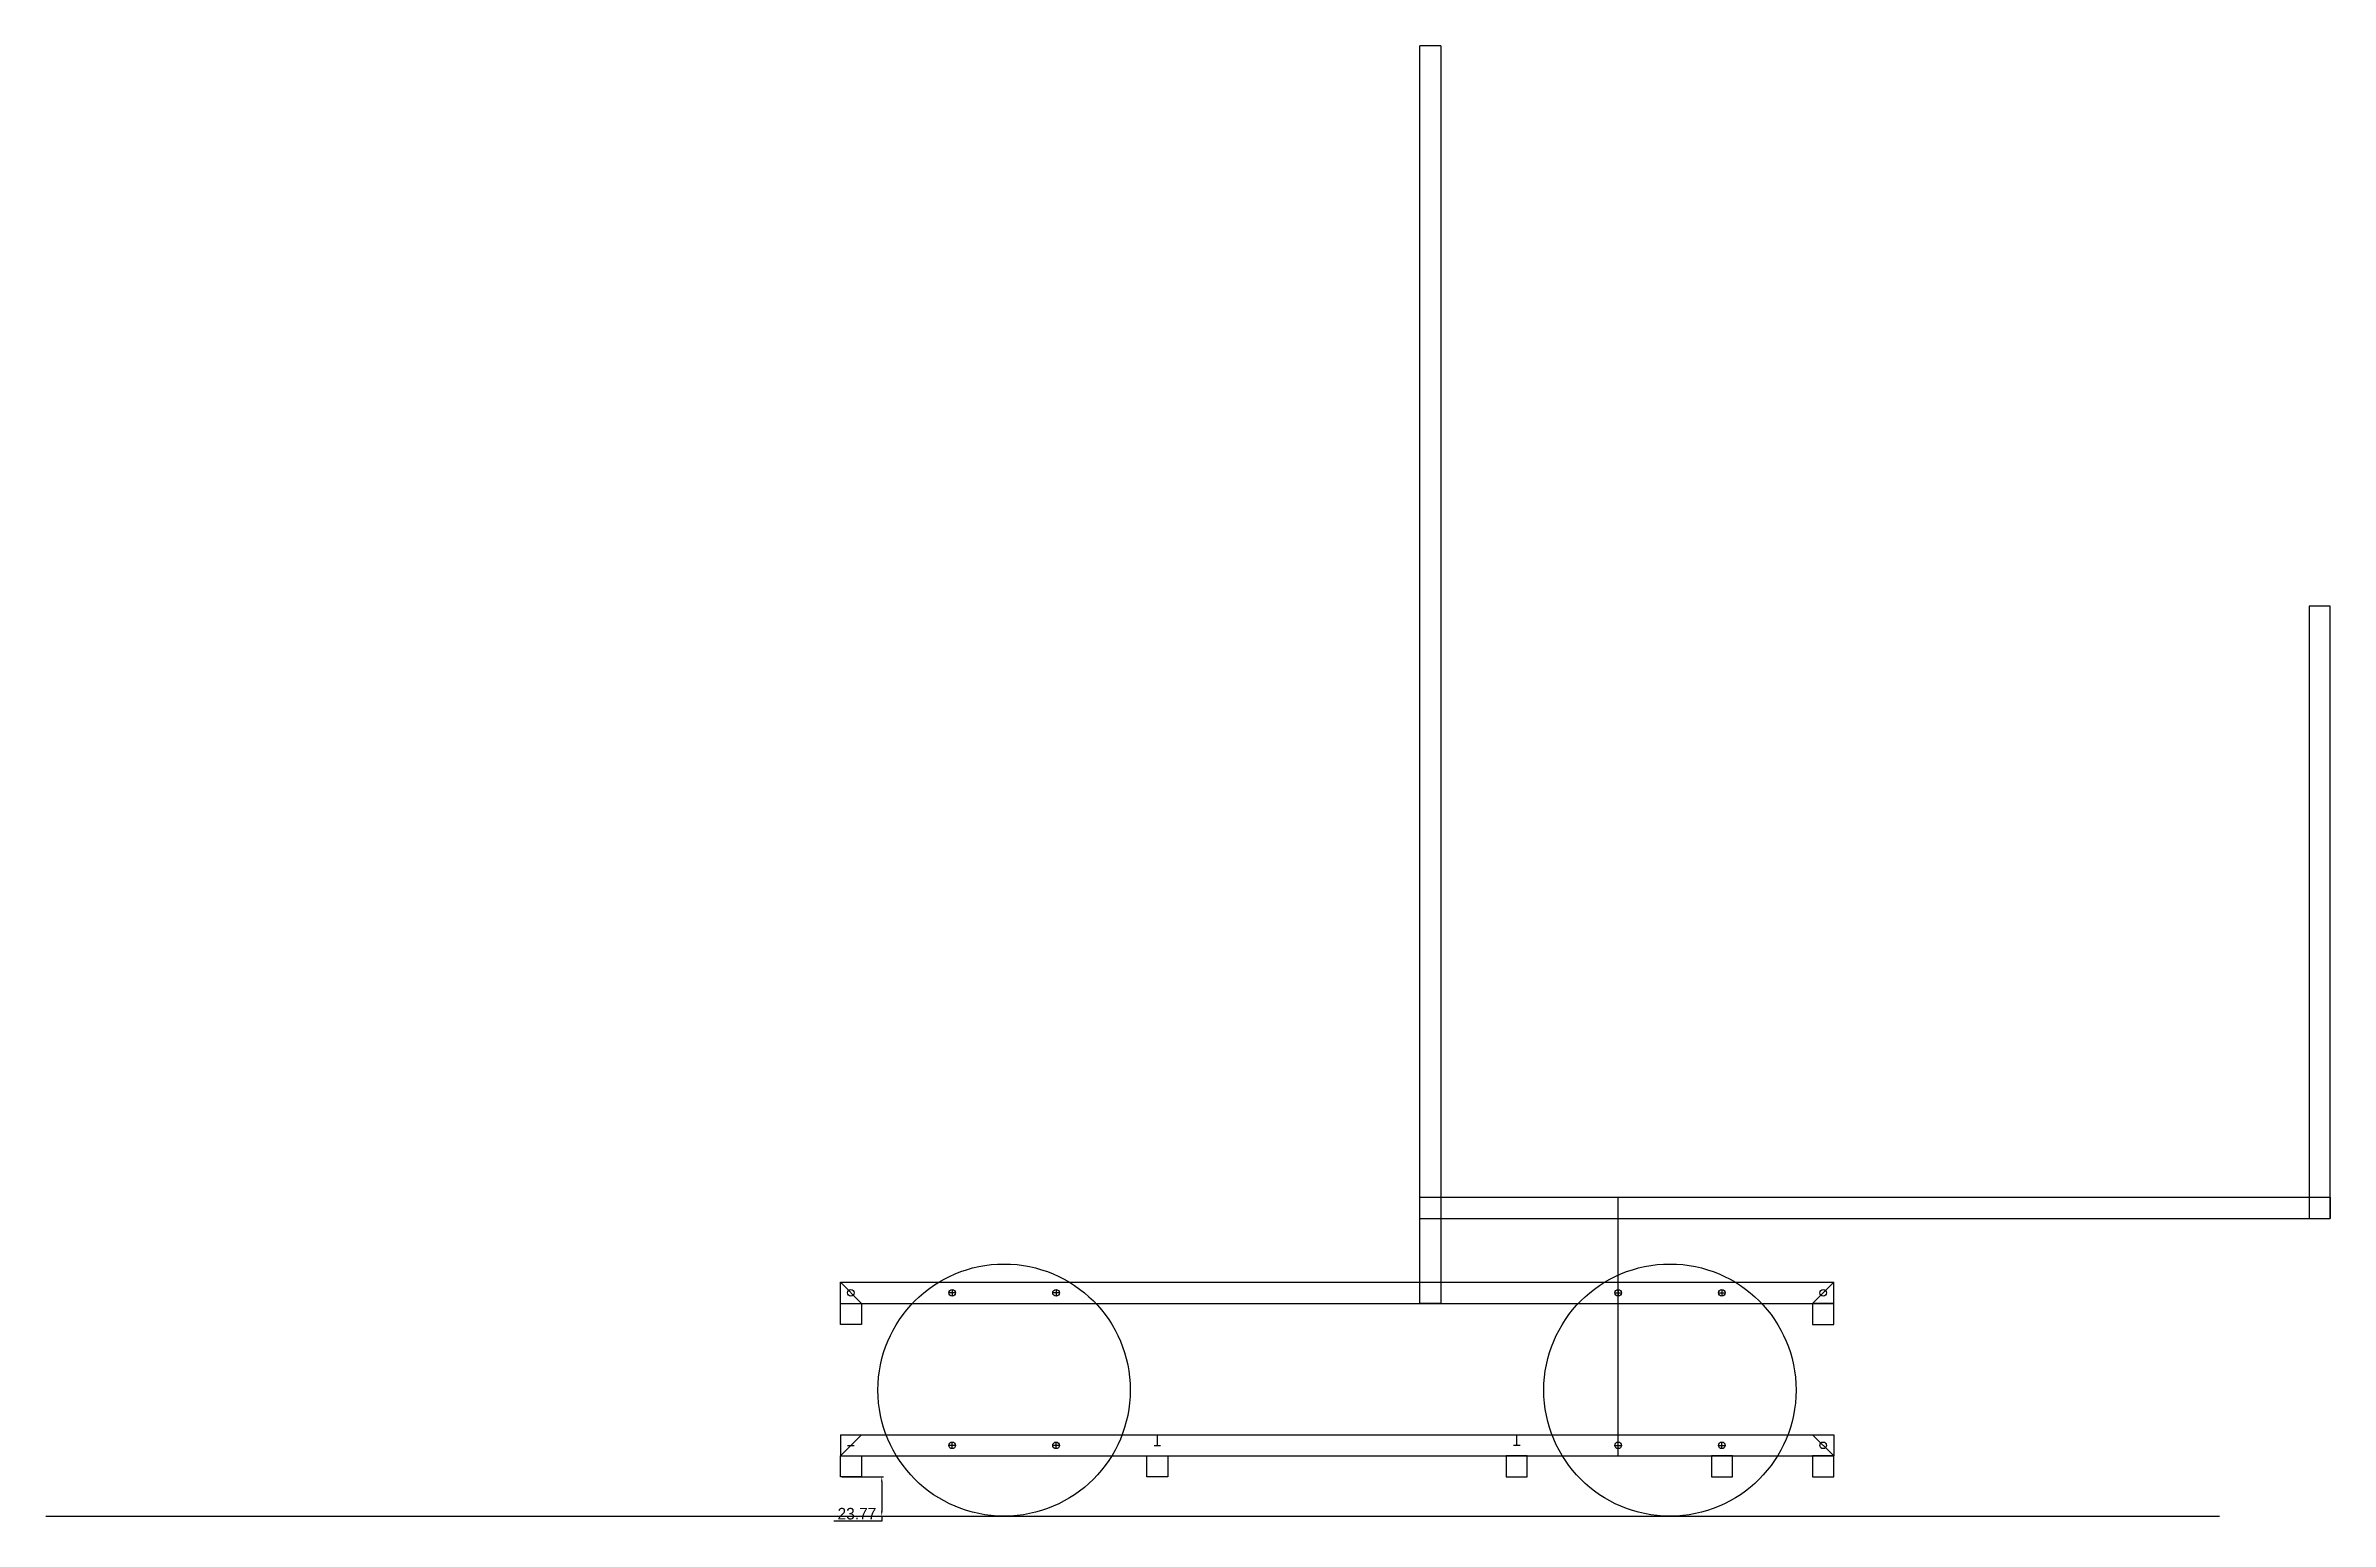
# Model space of a CAD drawing. Header units: millimetres. Extents: x -15418 to 43885, y -27590 to 23052.
# Drawn here: x 28826 to 30206, y -17628 to -16736 of the extents above; entities that cross this region are included whole.
import ezdxf

# ---------------------------------------------------------------- set-up
doc = ezdxf.new("R2010")
doc.units = ezdxf.units.MM
doc.header["$LTSCALE"] = 0.5
doc.layers.get('Defpoints').update_dxf_attribs({"color": 4})
for name, color, linetype in [('Layer1', 1, 'Continuous'), ('Layer2', 2, 'Continuous'), ('Layer3', 9, 'Continuous'), ('Layer4', 6, 'Continuous')]:
    doc.layers.add(name, color=color, linetype=linetype)
doc.dimstyles.new('ISO-25', dxfattribs={"dimtxt": 7, "dimasz": 3, "dimexe": 1, "dimexo": 1, "dimgap": 1, "dimtad": 1, "dimtoh": 1, "dimdec": 3, "dimdsep": 46, "dimtxsty": 'Standard', "dimcen": 2.5, "dimadec": 0, "dimazin": 0, "dimtfac": 1, "dimtdec": 3, "dimtmove": 0, "dimatfit": 3, "dimfxl": 1, "dimarcsym": 1})

msp = doc.modelspace()

# ---------------------------------------------------------------- blocks, each defined once
blk = doc.blocks.new('*D340')
at = {"layer": 'Defpoints', "color": 0, "transparency": 16777216}
for p in [(29306.1, -17600.7), (29306.1, -17624.5), (29331.1, -17624.5)]:
    blk.add_point(p, dxfattribs=at)
at = {"layer": 'Layer1', "color": 0, "lineweight": -2, "transparency": 16777216}
for p, q in [((29307.1, -17600.7), (29332.1, -17600.7)), ((29331.1, -17603.7), (29331.1, -17621.5)), ((29331.1, -17627.5), (29302.1, -17627.5)), ((29307.1, -17624.5), (29332.1, -17624.5)), ((29331.1, -17624.5), (29331.1, -17627.5))]:
    blk.add_line(p, q, dxfattribs=at)
at = {"layer": 'Layer1', "color": 0, "transparency": 16777216}
for points in [[(29330.6, -17603.7), (29331.6, -17603.7), (29331.1, -17600.7)], [(29330.6, -17621.5), (29331.6, -17621.5), (29331.1, -17624.5)]]:
    blk.add_solid(points, dxfattribs=at)
at = {"layer": 'Layer1', "color": 0, "transparency": 16777216, "insert": (29316.1, -17623), "char_height": 7, "attachment_point": 5}
blk.add_mtext('23.77', dxfattribs=at)

# ---------------------------------------------------------------- dimensions: what is measured, and where the dimension line sits
at = {"layer": 'Layer1', "transparency": 33554661}
dim = msp.add_linear_dim(base=(29331.0713, -17624.4749), p1=(29306.1341, -17600.7049), p2=(29306.1341, -17624.4749), angle=90, dimstyle='ISO-25', dxfattribs=at)
dim.commit()
dim.dimension.update_dxf_attribs({"geometry": '*D340', "text_midpoint": (29316.0713, -17622.9749)})

# ---------------------------------------------------------------- linework, layer by layer
at = {"layer": 'Layer1', "transparency": 33554661}
for p, q in [((29656.1341, -17495.8449), (29656.1341, -16735.8449)), ((29668.8341, -16735.8449), (29656.1341, -16735.8449)), ((29668.8341, -16735.8449), (29668.8341, -17495.8449)), ((30206.1341, -17074.4749), (30193.4341, -17074.4749)), ((30193.4341, -17074.4749), (30193.4341, -17444.4749)), ((30206.1341, -17444.4749), (30206.1341, -17074.4749)), ((29656.1341, -17431.7749), (30206.1341, -17431.7749)), ((29775.8841, -17588.0049), (29775.8841, -17431.7749)), ((30206.1341, -17431.7749), (30206.1341, -17444.4749)), ((29656.1341, -17444.4749), (30206.1341, -17444.4749)), ((30193.4341, -17444.4749), (30206.1341, -17444.4749)), ((29668.8341, -17495.8449), (29656.1341, -17495.8449))]:
    msp.add_line(p, q, dxfattribs=at)
at = {"layer": 'Layer2', "transparency": 33554661}
for p, q in [((29306.1341, -17483.1449), (29906.1341, -17483.1449)), ((29306.1341, -17495.8449), (29306.1341, -17483.1449)), ((29906.1341, -17495.8449), (29906.1341, -17483.1449)), ((29306.1341, -17495.8449), (29906.1341, -17495.8449)), ((29306.1341, -17495.8449), (29318.8341, -17495.8449)), ((29306.1341, -17508.5449), (29306.1341, -17495.8449)), ((29306.1341, -17495.8449), (29318.8341, -17495.8449)), ((29306.1341, -17508.5449), (29306.1341, -17495.8449)), ((29306.1341, -17495.8449), (29318.8341, -17495.8449)), ((29318.8341, -17495.8449), (29318.8341, -17508.5449)), ((29318.8341, -17495.8449), (29318.8341, -17508.5449)), ((29375.6841, -17489.4949), (29371.6841, -17489.4949)), ((29373.6841, -17487.4949), (29373.6841, -17491.4949)), ((29438.3841, -17489.4949), (29434.3841, -17489.4949)), ((29436.3841, -17487.4949), (29436.3841, -17491.4949)), ((29773.8841, -17489.4949), (29777.8841, -17489.4949)), ((29775.8841, -17487.4949), (29775.8841, -17491.4949)), ((29836.5841, -17489.4949), (29840.5841, -17489.4949)), ((29838.5841, -17487.4949), (29838.5841, -17491.4949)), ((29906.1341, -17495.8449), (29893.4341, -17495.8449)), ((29893.4341, -17495.8449), (29893.4341, -17508.5449)), ((29906.1341, -17495.8449), (29893.4341, -17495.8449)), ((29893.4341, -17495.8449), (29893.4341, -17508.5449)), ((29906.1341, -17508.5449), (29906.1341, -17495.8449)), ((29906.1341, -17508.5449), (29906.1341, -17495.8449)), ((29318.8341, -17508.5449), (29306.1341, -17508.5449)), ((29318.8341, -17508.5449), (29306.1341, -17508.5449)), ((29893.4341, -17508.5449), (29906.1341, -17508.5449)), ((29893.4341, -17508.5449), (29906.1341, -17508.5449)), ((29306.1341, -17575.3049), (29906.1341, -17575.3049)), ((29306.1341, -17575.3049), (29306.1341, -17588.0049)), ((29375.6841, -17581.6549), (29371.6841, -17581.6549)), ((29373.6841, -17583.6549), (29373.6841, -17579.6549)), ((29438.3841, -17581.6549), (29434.3841, -17581.6549)), ((29436.3841, -17583.6549), (29436.3841, -17579.6549)), ((29497.5841, -17581.6549), (29497.5841, -17575.3049)), ((29714.6841, -17581.6549), (29714.6841, -17575.3049)), ((29773.8841, -17581.6549), (29777.8841, -17581.6549)), ((29775.8841, -17583.6549), (29775.8841, -17579.6549)), ((29836.5841, -17581.6549), (29840.5841, -17581.6549)), ((29838.5841, -17583.6549), (29838.5841, -17579.6549)), ((29906.1341, -17575.3049), (29906.1341, -17588.0049)), ((29306.1341, -17588.0049), (29318.8341, -17588.0049)), ((29306.1341, -17588.0049), (29906.1341, -17588.0049)), ((29306.1341, -17600.7049), (29306.1341, -17588.0049)), ((29306.1341, -17588.0049), (29318.8341, -17588.0049)), ((29306.1341, -17600.7049), (29306.1341, -17588.0049)), ((29306.1341, -17588.0049), (29318.8341, -17588.0049)), ((29318.8341, -17588.0049), (29318.8341, -17600.7049)), ((29318.8341, -17588.0049), (29318.8341, -17600.7049)), ((29491.2341, -17600.7049), (29491.2341, -17588.0049)), ((29491.2341, -17588.0049), (29503.9341, -17588.0049)), ((29491.2341, -17600.7049), (29491.2341, -17588.0049)), ((29491.2341, -17588.0049), (29503.9341, -17588.0049)), ((29503.9341, -17588.0049), (29503.9341, -17600.7049)), ((29503.9341, -17588.0049), (29503.9341, -17600.7049)), ((29721.0341, -17588.0049), (29708.3341, -17588.0049)), ((29708.3341, -17588.0049), (29708.3341, -17600.7049)), ((29721.0341, -17588.0049), (29708.3341, -17588.0049)), ((29708.3341, -17588.0049), (29708.3341, -17600.7049)), ((29721.0341, -17600.7049), (29721.0341, -17588.0049)), ((29721.0341, -17600.7049), (29721.0341, -17588.0049)), ((29844.9341, -17588.0049), (29832.2341, -17588.0049)), ((29832.2341, -17588.0049), (29832.2341, -17600.7049)), ((29844.9341, -17588.0049), (29832.2341, -17588.0049)), ((29832.2341, -17588.0049), (29832.2341, -17600.7049)), ((29844.9341, -17600.7049), (29844.9341, -17588.0049)), ((29844.9341, -17600.7049), (29844.9341, -17588.0049)), ((29906.1341, -17588.0049), (29893.4341, -17588.0049)), ((29893.4341, -17588.0049), (29893.4341, -17600.7049)), ((29906.1341, -17588.0049), (29893.4341, -17588.0049)), ((29893.4341, -17588.0049), (29893.4341, -17600.7049)), ((29906.1341, -17600.7049), (29906.1341, -17588.0049)), ((29906.1341, -17600.7049), (29906.1341, -17588.0049)), ((29318.8341, -17600.7049), (29306.1341, -17600.7049)), ((29318.8341, -17600.7049), (29306.1341, -17600.7049)), ((29503.9341, -17600.7049), (29491.2341, -17600.7049)), ((29503.9341, -17600.7049), (29491.2341, -17600.7049)), ((29708.3341, -17600.7049), (29721.0341, -17600.7049)), ((29708.3341, -17600.7049), (29721.0341, -17600.7049)), ((29832.2341, -17600.7049), (29844.9341, -17600.7049)), ((29832.2341, -17600.7049), (29844.9341, -17600.7049)), ((29893.4341, -17600.7049), (29906.1341, -17600.7049)), ((29893.4341, -17600.7049), (29906.1341, -17600.7049)), ((28826.0671, -17624.4749), (30139.2157, -17624.4749))]:
    msp.add_line(p, q, dxfattribs=at)
for centre in [(29373.6841, -17489.4949), (29436.3841, -17489.4949), (29775.8841, -17489.4949), (29838.5841, -17489.4949), (29373.6841, -17581.6549), (29436.3841, -17581.6549), (29775.8841, -17581.6549), (29838.5841, -17581.6549)]:
    msp.add_circle(centre, 2, dxfattribs=at)
at = {"layer": 'Layer3', "transparency": 33554661}
for p, q in [((29306.1341, -17483.1449), (29318.8341, -17495.8449)), ((29906.1341, -17483.1449), (29893.4341, -17495.8449)), ((29306.1341, -17588.0049), (29318.8341, -17575.3049)), ((29906.1341, -17588.0049), (29893.4341, -17575.3049))]:
    msp.add_line(p, q, dxfattribs=at)
for centre, radius in [((29405.0341, -17548.2749), 76.2), ((29807.2341, -17548.2749), 76.2), ((29312.4841, -17489.4949), 2), ((29373.6841, -17489.4949), 2), ((29436.3841, -17489.4949), 2), ((29775.8841, -17489.4949), 2), ((29838.5841, -17489.4949), 2), ((29899.7841, -17489.4949), 2), ((29373.6841, -17581.6549), 2), ((29436.3841, -17581.6549), 2), ((29775.8841, -17581.6549), 2), ((29838.5841, -17581.6549), 2), ((29899.7841, -17581.6549), 2)]:
    msp.add_circle(centre, radius, dxfattribs=at)
at = {"layer": 'Layer4', "transparency": 33554661}
for p, q in [((29310.4841, -17581.6549), (29314.4841, -17581.6549)), ((29495.5841, -17581.6549), (29499.5841, -17581.6549)), ((29716.6841, -17581.6549), (29712.6841, -17581.6549))]:
    msp.add_line(p, q, dxfattribs=at)

msp.set_redraw_order([(e.dxf.handle, doc.entitydb.next_handle()) for e in msp.query("TEXT MTEXT ATTDEF DIMENSION ARC_DIMENSION")])  # texts and dimensions are drawn at this point

doc.saveas('drawing.dxf')
